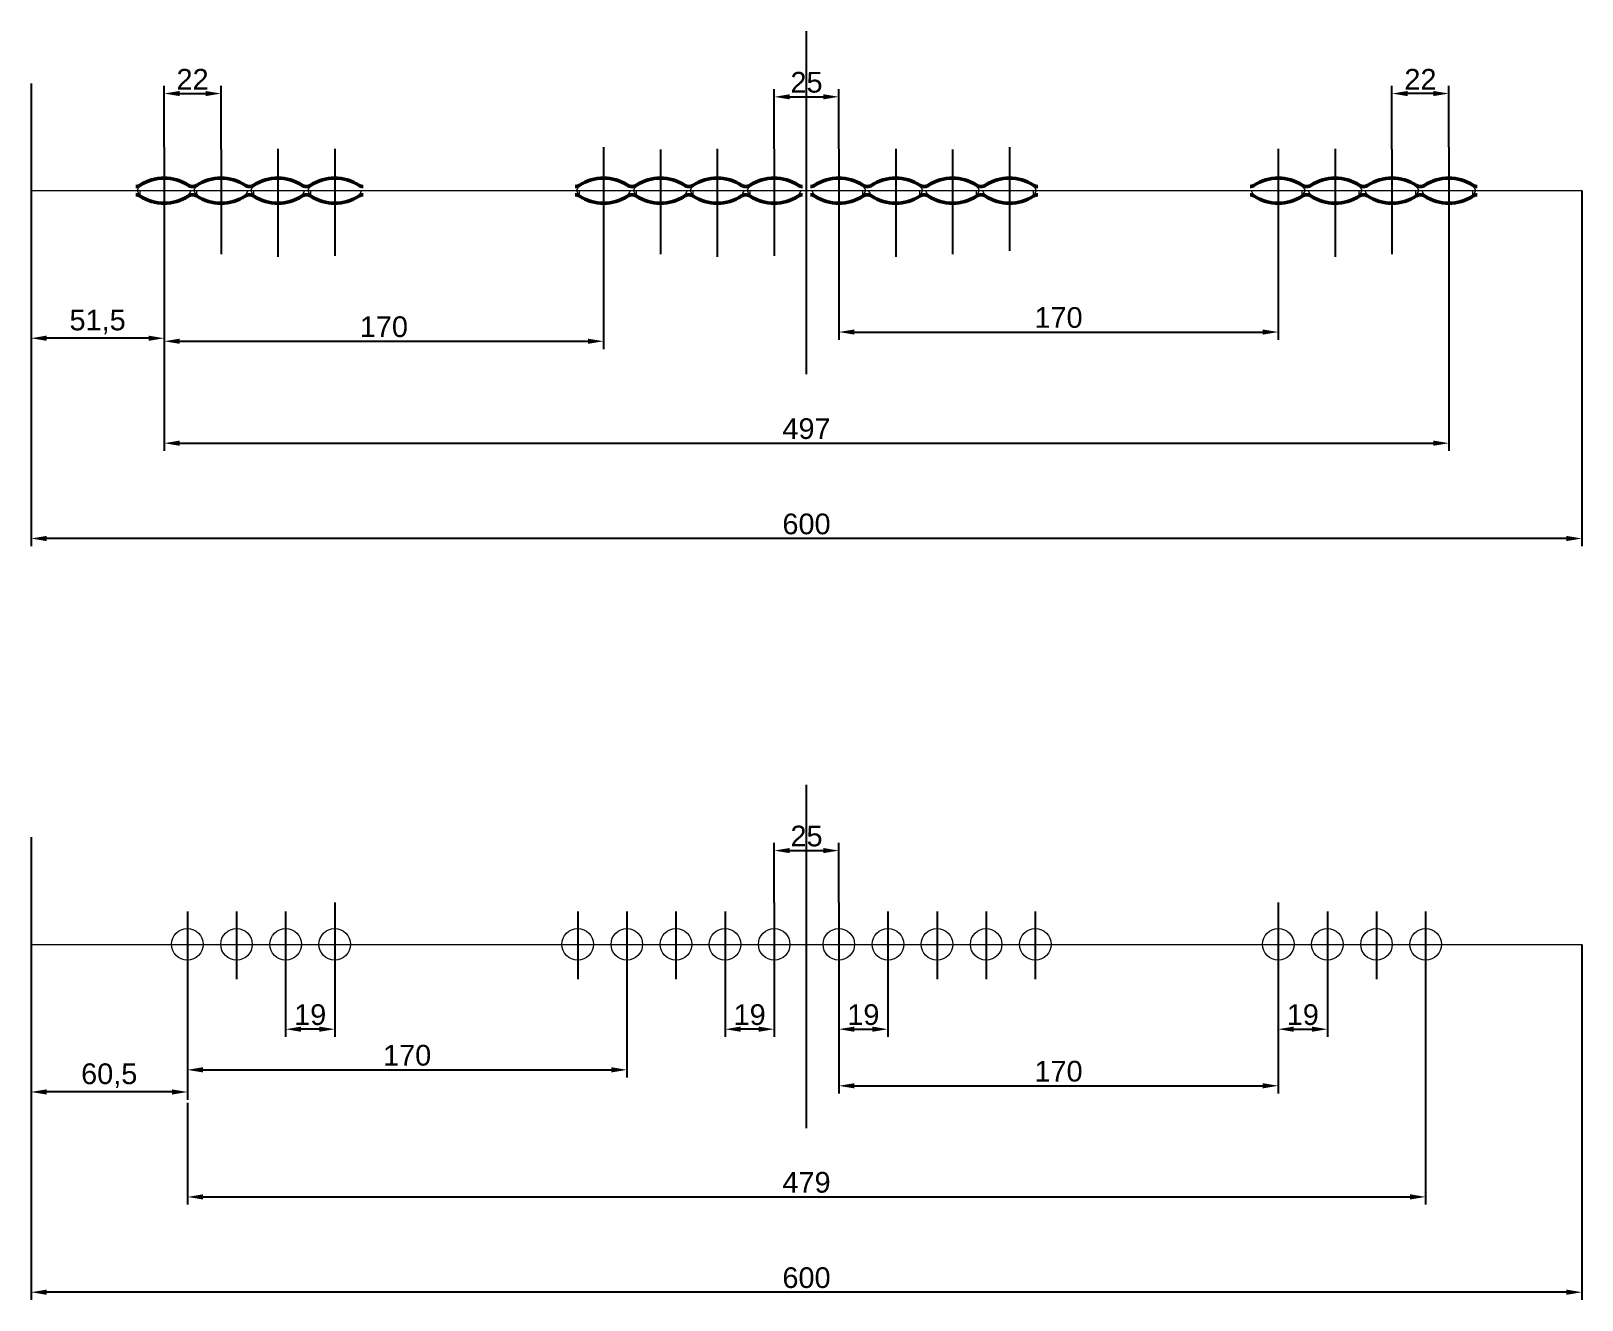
# Model space of a CAD drawing. Header units: millimetres. Extents: x -954 to 34898, y -2134 to 12006.
# Drawn here: x 8058 to 8658, y -583 to -92 of the extents above; entities that cross this region are included whole.
import ezdxf

# ---------------------------------------------------------------- set-up
doc = ezdxf.new("R2010")
doc.units = ezdxf.units.MM
doc.header["$LTSCALE"] = 3
for name, color, linetype, lineweight in [('контурная', 7, 'Continuous', 50), ('тонкая', 7, 'Continuous', 20), ('тонкий', 7, 'Continuous', 20)]:
    doc.layers.add(name, color=color, linetype=linetype, lineweight=lineweight)
doc.layers.add('осевая', color=4, linetype='Continuous')
doc.styles.get("Standard").update_dxf_attribs({"font": 'arial.ttf'})
doc.dimstyles.new('s2v4', dxfattribs={"dimtxt": 8, "dimasz": 6, "dimexe": 3, "dimexo": 0, "dimgap": 1.5, "dimtad": 1, "dimtxsty": 'Standard', "dimcen": 2.5, "dimadec": 0, "dimazin": 0, "dimtfac": 1, "dimtmove": 0, "dimatfit": 3, "dimfxl": 1, "dimarcsym": 0})

msp = doc.modelspace()

# ---------------------------------------------------------------- blocks, each defined once
blk = doc.blocks.new('*D223')
at = {"layer": 'Defpoints', "color": 0, "transparency": 16777216}
for p in [(8058.33, -177.15), (8109.83, -177.15), (8058.33, -211)]:
    blk.add_point(p, dxfattribs=at)
at = {"layer": 'тонкая', "color": 0, "lineweight": -2, "transparency": 16777216}
for p, q in [((8058.33, -177.15), (8058.33, -214)), ((8109.83, -177.15), (8109.83, -214)), ((8103.83, -211), (8064.33, -211))]:
    blk.add_line(p, q, dxfattribs=at)
at = {"layer": 'тонкая', "color": 0, "transparency": 16777216}
for points in [[(8064.33, -210), (8064.33, -212), (8058.33, -211)], [(8103.83, -210), (8103.83, -212), (8109.83, -211)]]:
    blk.add_solid(points, dxfattribs=at)
at = {"layer": 'тонкая', "color": 0, "transparency": 16777216, "insert": (8084.08, -204.69), "char_height": 8, "attachment_point": 5}
blk.add_mtext('51,5', dxfattribs=at)
blk = doc.blocks.new('*D224')
at = {"layer": 'Defpoints', "color": 0, "transparency": 16777216}
for p in [(8131.83, -116.34), (8109.83, -137.03), (8131.83, -138.03)]:
    blk.add_point(p, dxfattribs=at)
at = {"layer": 'тонкая', "color": 0, "lineweight": -2, "transparency": 16777216}
for p, q in [((8109.83, -137.03), (8109.83, -113.34)), ((8131.83, -138.03), (8131.83, -113.34)), ((8115.83, -116.34), (8125.83, -116.34))]:
    blk.add_line(p, q, dxfattribs=at)
at = {"layer": 'тонкая', "color": 0, "transparency": 16777216}
for points in [[(8115.83, -115.34), (8115.83, -117.34), (8109.83, -116.34)], [(8125.83, -115.34), (8125.83, -117.34), (8131.83, -116.34)]]:
    blk.add_solid(points, dxfattribs=at)
at = {"layer": 'тонкая', "color": 0, "transparency": 16777216, "insert": (8120.83, -110.82), "char_height": 8, "attachment_point": 5}
blk.add_mtext('22', dxfattribs=at)
blk = doc.blocks.new('*D225')
at = {"layer": 'Defpoints', "color": 0, "transparency": 16777216}
for p in [(8279.83, -177.15), (8109.83, -205.96), (8279.83, -212.17)]:
    blk.add_point(p, dxfattribs=at)
at = {"layer": 'тонкая', "color": 0, "lineweight": -2, "transparency": 16777216}
for p, q in [((8279.83, -177.15), (8279.83, -215.17)), ((8109.83, -205.96), (8109.83, -215.17)), ((8115.83, -212.17), (8273.83, -212.17))]:
    blk.add_line(p, q, dxfattribs=at)
at = {"layer": 'тонкая', "color": 0, "transparency": 16777216}
for points in [[(8115.83, -211.17), (8115.83, -213.17), (8109.83, -212.17)], [(8273.83, -211.17), (8273.83, -213.17), (8279.83, -212.17)]]:
    blk.add_solid(points, dxfattribs=at)
at = {"layer": 'тонкая', "color": 0, "transparency": 16777216, "insert": (8194.83, -206.59), "char_height": 8, "attachment_point": 5}
blk.add_mtext('170', dxfattribs=at)
blk = doc.blocks.new('*D226')
at = {"layer": 'Defpoints', "color": 0, "transparency": 16777216}
for p in [(8584.83, -116.34), (8606.83, -137.03), (8584.83, -138.03)]:
    blk.add_point(p, dxfattribs=at)
at = {"layer": 'тонкая', "color": 0, "lineweight": -2, "transparency": 16777216}
for p, q in [((8584.83, -138.03), (8584.83, -113.34)), ((8606.83, -137.03), (8606.83, -113.34)), ((8600.83, -116.34), (8590.83, -116.34))]:
    blk.add_line(p, q, dxfattribs=at)
at = {"layer": 'тонкая', "color": 0, "transparency": 16777216}
for points in [[(8590.83, -115.34), (8590.83, -117.34), (8584.83, -116.34)], [(8600.83, -115.34), (8600.83, -117.34), (8606.83, -116.34)]]:
    blk.add_solid(points, dxfattribs=at)
at = {"layer": 'тонкая', "color": 0, "transparency": 16777216, "insert": (8595.83, -110.82), "char_height": 8, "attachment_point": 5}
blk.add_mtext('22', dxfattribs=at)
blk = doc.blocks.new('*D227')
at = {"layer": 'Defpoints', "color": 0, "transparency": 16777216}
for p in [(8370.83, -117.61), (8345.83, -137.7), (8370.83, -137.7)]:
    blk.add_point(p, dxfattribs=at)
at = {"layer": 'тонкая', "color": 0, "lineweight": -2, "transparency": 16777216}
for p, q in [((8345.83, -137.7), (8345.83, -114.61)), ((8351.83, -117.61), (8364.83, -117.61)), ((8370.83, -137.7), (8370.83, -114.61))]:
    blk.add_line(p, q, dxfattribs=at)
at = {"layer": 'тонкая', "color": 0, "transparency": 16777216}
for points in [[(8351.83, -116.61), (8351.83, -118.61), (8345.83, -117.61)], [(8364.83, -116.61), (8364.83, -118.61), (8370.83, -117.61)]]:
    blk.add_solid(points, dxfattribs=at)
at = {"layer": 'тонкая', "color": 0, "transparency": 16777216, "insert": (8358.33, -112.03), "char_height": 8, "attachment_point": 5}
blk.add_mtext('25', dxfattribs=at)
blk = doc.blocks.new('*D228')
at = {"layer": 'Defpoints', "color": 0, "transparency": 16777216}
for p in [(8370.83, -179.15), (8540.83, -179.15), (8540.83, -208.61)]:
    blk.add_point(p, dxfattribs=at)
at = {"layer": 'тонкая', "color": 0, "lineweight": -2, "transparency": 16777216}
for p, q in [((8370.83, -179.15), (8370.83, -211.61)), ((8540.83, -179.15), (8540.83, -211.61)), ((8376.83, -208.61), (8534.83, -208.61))]:
    blk.add_line(p, q, dxfattribs=at)
at = {"layer": 'тонкая', "color": 0, "transparency": 16777216}
for points in [[(8376.83, -207.61), (8376.83, -209.61), (8370.83, -208.61)], [(8534.83, -207.61), (8534.83, -209.61), (8540.83, -208.61)]]:
    blk.add_solid(points, dxfattribs=at)
at = {"layer": 'тонкая', "color": 0, "transparency": 16777216, "insert": (8455.83, -203.03), "char_height": 8, "attachment_point": 5}
blk.add_mtext('170', dxfattribs=at)
blk = doc.blocks.new('*D229')
at = {"layer": 'Defpoints', "color": 0, "transparency": 16777216}
for p in [(8606.83, -177.15), (8109.83, -215.17), (8606.83, -251.6)]:
    blk.add_point(p, dxfattribs=at)
at = {"layer": 'тонкая', "color": 0, "lineweight": -2, "transparency": 16777216}
for p, q in [((8606.83, -177.15), (8606.83, -254.6)), ((8109.83, -215.17), (8109.83, -254.6)), ((8115.83, -251.6), (8600.83, -251.6))]:
    blk.add_line(p, q, dxfattribs=at)
at = {"layer": 'тонкая', "color": 0, "transparency": 16777216}
for points in [[(8115.83, -250.6), (8115.83, -252.6), (8109.83, -251.6)], [(8600.83, -250.6), (8600.83, -252.6), (8606.83, -251.6)]]:
    blk.add_solid(points, dxfattribs=at)
at = {"layer": 'тонкая', "color": 0, "transparency": 16777216, "insert": (8358.33, -246.02), "char_height": 8, "attachment_point": 5}
blk.add_mtext('497', dxfattribs=at)
blk = doc.blocks.new('*D230')
at = {"layer": 'Defpoints', "color": 0, "transparency": 16777216}
for p in [(8058.33, -112.5), (8658.33, -153.91), (8058.33, -288.48)]:
    blk.add_point(p, dxfattribs=at)
at = {"layer": 'тонкая', "color": 0, "lineweight": -2, "transparency": 16777216}
for p, q in [((8058.33, -112.5), (8058.33, -291.48)), ((8658.33, -153.91), (8658.33, -291.48)), ((8652.33, -288.48), (8064.33, -288.48))]:
    blk.add_line(p, q, dxfattribs=at)
at = {"layer": 'тонкая', "color": 0, "transparency": 16777216}
for points in [[(8064.33, -287.48), (8064.33, -289.48), (8058.33, -288.48)], [(8652.33, -287.48), (8652.33, -289.48), (8658.33, -288.48)]]:
    blk.add_solid(points, dxfattribs=at)
at = {"layer": 'тонкая', "color": 0, "transparency": 16777216, "insert": (8358.33, -282.9), "char_height": 8, "attachment_point": 5}
blk.add_mtext('600', dxfattribs=at)
blk = doc.blocks.new('*D231')
at = {"layer": 'Defpoints', "color": 0, "transparency": 16777216}
for p in [(8058.33, -468.75), (8118.83, -478.03), (8058.33, -502.6)]:
    blk.add_point(p, dxfattribs=at)
at = {"layer": 'тонкая', "color": 0, "lineweight": -2, "transparency": 16777216}
for p, q in [((8058.33, -468.75), (8058.33, -505.6)), ((8118.83, -478.03), (8118.83, -505.6)), ((8112.83, -502.6), (8064.33, -502.6))]:
    blk.add_line(p, q, dxfattribs=at)
at = {"layer": 'тонкая', "color": 0, "transparency": 16777216}
for points in [[(8064.33, -501.6), (8064.33, -503.6), (8058.33, -502.6)], [(8112.83, -501.6), (8112.83, -503.6), (8118.83, -502.6)]]:
    blk.add_solid(points, dxfattribs=at)
at = {"layer": 'тонкая', "color": 0, "transparency": 16777216, "insert": (8088.58, -496.29), "char_height": 8, "attachment_point": 5}
blk.add_mtext('60,5', dxfattribs=at)
blk = doc.blocks.new('*D232')
at = {"layer": 'Defpoints', "color": 0, "transparency": 16777216}
for p in [(8118.83, -459.01), (8288.83, -459.01), (8288.83, -494.04)]:
    blk.add_point(p, dxfattribs=at)
at = {"layer": 'тонкая', "color": 0, "lineweight": -2, "transparency": 16777216}
for p, q in [((8118.83, -459.01), (8118.83, -497.04)), ((8288.83, -459.01), (8288.83, -497.04)), ((8124.83, -494.04), (8282.83, -494.04))]:
    blk.add_line(p, q, dxfattribs=at)
at = {"layer": 'тонкая', "color": 0, "transparency": 16777216}
for points in [[(8124.83, -493.04), (8124.83, -495.04), (8118.83, -494.04)], [(8282.83, -493.04), (8282.83, -495.04), (8288.83, -494.04)]]:
    blk.add_solid(points, dxfattribs=at)
at = {"layer": 'тонкая', "color": 0, "transparency": 16777216, "insert": (8203.83, -488.45), "char_height": 8, "attachment_point": 5}
blk.add_mtext('170', dxfattribs=at)
blk = doc.blocks.new('*D233')
at = {"layer": 'Defpoints', "color": 0, "transparency": 16777216}
for p in [(8370.83, -409.21), (8345.83, -429.29), (8370.83, -429.29)]:
    blk.add_point(p, dxfattribs=at)
at = {"layer": 'тонкая', "color": 0, "lineweight": -2, "transparency": 16777216}
for p, q in [((8345.83, -429.29), (8345.83, -406.21)), ((8370.83, -429.29), (8370.83, -406.21)), ((8351.83, -409.21), (8364.83, -409.21))]:
    blk.add_line(p, q, dxfattribs=at)
at = {"layer": 'тонкая', "color": 0, "transparency": 16777216}
for points in [[(8351.83, -408.21), (8351.83, -410.21), (8345.83, -409.21)], [(8364.83, -408.21), (8364.83, -410.21), (8370.83, -409.21)]]:
    blk.add_solid(points, dxfattribs=at)
at = {"layer": 'тонкая', "color": 0, "transparency": 16777216, "insert": (8358.33, -403.63), "char_height": 8, "attachment_point": 5}
blk.add_mtext('25', dxfattribs=at)
blk = doc.blocks.new('*D234')
at = {"layer": 'Defpoints', "color": 0, "transparency": 16777216}
for p in [(8370.83, -470.75), (8540.83, -470.75), (8540.83, -500.21)]:
    blk.add_point(p, dxfattribs=at)
at = {"layer": 'тонкая', "color": 0, "lineweight": -2, "transparency": 16777216}
for p, q in [((8370.83, -470.75), (8370.83, -503.21)), ((8540.83, -470.75), (8540.83, -503.21)), ((8376.83, -500.21), (8534.83, -500.21))]:
    blk.add_line(p, q, dxfattribs=at)
at = {"layer": 'тонкая', "color": 0, "transparency": 16777216}
for points in [[(8376.83, -499.21), (8376.83, -501.21), (8370.83, -500.21)], [(8534.83, -499.21), (8534.83, -501.21), (8540.83, -500.21)]]:
    blk.add_solid(points, dxfattribs=at)
at = {"layer": 'тонкая', "color": 0, "transparency": 16777216, "insert": (8455.83, -494.62), "char_height": 8, "attachment_point": 5}
blk.add_mtext('170', dxfattribs=at)
blk = doc.blocks.new('*D235')
at = {"layer": 'Defpoints', "color": 0, "transparency": 16777216}
for p in [(8597.83, -459.01), (8118.83, -506.77), (8597.83, -543.2)]:
    blk.add_point(p, dxfattribs=at)
at = {"layer": 'тонкая', "color": 0, "lineweight": -2, "transparency": 16777216}
for p, q in [((8597.83, -459.01), (8597.83, -546.2)), ((8118.83, -506.77), (8118.83, -546.2)), ((8124.83, -543.2), (8591.83, -543.2))]:
    blk.add_line(p, q, dxfattribs=at)
at = {"layer": 'тонкая', "color": 0, "transparency": 16777216}
for points in [[(8124.83, -542.2), (8124.83, -544.2), (8118.83, -543.2)], [(8591.83, -542.2), (8591.83, -544.2), (8597.83, -543.2)]]:
    blk.add_solid(points, dxfattribs=at)
at = {"layer": 'тонкая', "color": 0, "transparency": 16777216, "insert": (8358.33, -537.61), "char_height": 8, "attachment_point": 5}
blk.add_mtext('479', dxfattribs=at)
blk = doc.blocks.new('*D236')
at = {"layer": 'Defpoints', "color": 0, "transparency": 16777216}
for p in [(8058.33, -404.09), (8658.33, -445.51), (8058.33, -580.08)]:
    blk.add_point(p, dxfattribs=at)
at = {"layer": 'тонкая', "color": 0, "lineweight": -2, "transparency": 16777216}
for p, q in [((8058.33, -404.09), (8058.33, -583.08)), ((8658.33, -445.51), (8658.33, -583.08)), ((8652.33, -580.08), (8064.33, -580.08))]:
    blk.add_line(p, q, dxfattribs=at)
at = {"layer": 'тонкая', "color": 0, "transparency": 16777216}
for points in [[(8064.33, -579.08), (8064.33, -581.08), (8058.33, -580.08)], [(8652.33, -579.08), (8652.33, -581.08), (8658.33, -580.08)]]:
    blk.add_solid(points, dxfattribs=at)
at = {"layer": 'тонкая', "color": 0, "transparency": 16777216, "insert": (8358.33, -574.49), "char_height": 8, "attachment_point": 5}
blk.add_mtext('600', dxfattribs=at)
blk = doc.blocks.new('*D237')
at = {"layer": 'Defpoints', "color": 0, "transparency": 16777216}
for p in [(8326.83, -458.73), (8345.83, -458.73), (8326.83, -478.32)]:
    blk.add_point(p, dxfattribs=at)
at = {"layer": 'тонкая', "color": 0, "lineweight": -2, "transparency": 16777216}
for p, q in [((8326.83, -458.73), (8326.83, -481.32)), ((8345.83, -458.73), (8345.83, -481.32)), ((8339.83, -478.32), (8332.83, -478.32))]:
    blk.add_line(p, q, dxfattribs=at)
at = {"layer": 'тонкая', "color": 0, "transparency": 16777216}
for points in [[(8332.83, -477.32), (8332.83, -479.32), (8326.83, -478.32)], [(8339.83, -477.32), (8339.83, -479.32), (8345.83, -478.32)]]:
    blk.add_solid(points, dxfattribs=at)
at = {"layer": 'тонкая', "color": 0, "transparency": 16777216, "insert": (8336.33, -472.74), "char_height": 8, "attachment_point": 5}
blk.add_mtext('19', dxfattribs=at)
blk = doc.blocks.new('*D238')
at = {"layer": 'Defpoints', "color": 0, "transparency": 16777216}
for p in [(8156.83, -458.73), (8175.83, -458.73), (8156.83, -478.32)]:
    blk.add_point(p, dxfattribs=at)
at = {"layer": 'тонкая', "color": 0, "lineweight": -2, "transparency": 16777216}
for p, q in [((8156.83, -458.73), (8156.83, -481.32)), ((8175.83, -458.73), (8175.83, -481.32)), ((8169.83, -478.32), (8162.83, -478.32))]:
    blk.add_line(p, q, dxfattribs=at)
at = {"layer": 'тонкая', "color": 0, "transparency": 16777216}
for points in [[(8162.83, -477.32), (8162.83, -479.32), (8156.83, -478.32)], [(8169.83, -477.32), (8169.83, -479.32), (8175.83, -478.32)]]:
    blk.add_solid(points, dxfattribs=at)
at = {"layer": 'тонкая', "color": 0, "transparency": 16777216, "insert": (8166.33, -472.74), "char_height": 8, "attachment_point": 5}
blk.add_mtext('19', dxfattribs=at)
blk = doc.blocks.new('*D239')
at = {"layer": 'Defpoints', "color": 0, "transparency": 16777216}
for p in [(8370.83, -458.73), (8389.83, -458.73), (8389.83, -478.32)]:
    blk.add_point(p, dxfattribs=at)
at = {"layer": 'тонкая', "color": 0, "lineweight": -2, "transparency": 16777216}
for p, q in [((8370.83, -458.73), (8370.83, -481.32)), ((8389.83, -458.73), (8389.83, -481.32)), ((8376.83, -478.32), (8383.83, -478.32))]:
    blk.add_line(p, q, dxfattribs=at)
at = {"layer": 'тонкая', "color": 0, "transparency": 16777216}
for points in [[(8376.83, -477.32), (8376.83, -479.32), (8370.83, -478.32)], [(8383.83, -477.32), (8383.83, -479.32), (8389.83, -478.32)]]:
    blk.add_solid(points, dxfattribs=at)
at = {"layer": 'тонкая', "color": 0, "transparency": 16777216, "insert": (8380.33, -472.74), "char_height": 8, "attachment_point": 5}
blk.add_mtext('19', dxfattribs=at)
blk = doc.blocks.new('*D240')
at = {"layer": 'Defpoints', "color": 0, "transparency": 16777216}
for p in [(8540.83, -458.73), (8559.83, -458.73), (8559.83, -478.32)]:
    blk.add_point(p, dxfattribs=at)
at = {"layer": 'тонкая', "color": 0, "lineweight": -2, "transparency": 16777216}
for p, q in [((8540.83, -458.73), (8540.83, -481.32)), ((8559.83, -458.73), (8559.83, -481.32)), ((8546.83, -478.32), (8553.83, -478.32))]:
    blk.add_line(p, q, dxfattribs=at)
at = {"layer": 'тонкая', "color": 0, "transparency": 16777216}
for points in [[(8546.83, -477.32), (8546.83, -479.32), (8540.83, -478.32)], [(8553.83, -477.32), (8553.83, -479.32), (8559.83, -478.32)]]:
    blk.add_solid(points, dxfattribs=at)
at = {"layer": 'тонкая', "color": 0, "transparency": 16777216, "insert": (8550.33, -472.74), "char_height": 8, "attachment_point": 5}
blk.add_mtext('19', dxfattribs=at)

# ---------------------------------------------------------------- dimensions: what is measured, and where the dimension line sits
at = {"layer": 'тонкая'}
for base, p1, p2, picture, middle in [((8131.828, -116.339), (8109.828, -137.029), (8131.828, -138.032), '*D224', (8120.828, -110.823)), ((8370.828, -117.614), (8345.828, -137.698), (8370.828, -137.698), '*D227', (8358.328, -112.029)), ((8058.328, -288.482), (8658.328, -153.911), (8058.328, -112.497), '*D230', (8358.328, -282.897)), ((8058.328, -210.999), (8109.828, -177.149), (8058.328, -177.149), '*D223', (8084.078, -204.691)), ((8279.828, -212.174), (8109.828, -205.963), (8279.828, -177.149), '*D225', (8194.828, -206.59)), ((8606.828, -251.603), (8109.828, -215.174), (8606.828, -177.149), '*D229', (8358.328, -246.018)), ((8540.828, -208.612), (8370.828, -179.155), (8540.828, -179.155), '*D228', (8455.828, -203.027)), ((8370.828, -409.211), (8345.828, -429.295), (8370.828, -429.295), '*D233', (8358.328, -403.626)), ((8058.328, -580.078), (8658.328, -445.508), (8058.328, -404.094), '*D236', (8358.328, -574.494)), ((8288.828, -494.039), (8118.828, -459.014), (8288.828, -459.014), '*D232', (8203.828, -488.455)), ((8597.828, -543.2), (8118.828, -506.771), (8597.828, -459.014), '*D235', (8358.328, -537.615)), ((8156.828, -478.325), (8175.828, -458.726), (8156.828, -458.726), '*D238', (8166.328, -472.74)), ((8326.828, -478.325), (8345.828, -458.726), (8326.828, -458.726), '*D237', (8336.328, -472.74)), ((8058.328, -502.595), (8118.828, -478.027), (8058.328, -468.746), '*D231', (8088.578, -496.288)), ((8540.828, -500.208), (8370.828, -470.752), (8540.828, -470.752), '*D234', (8455.828, -494.624))]:
    dim = msp.add_linear_dim(base=base, p1=p1, p2=p2, dimstyle='s2v4', dxfattribs=at)
    dim.commit()
    dim.dimension.update_dxf_attribs({"geometry": picture, "text_midpoint": middle})
for base, p1, p2, picture, middle in [((8584.828, -116.339), (8606.828, -137.029), (8584.828, -138.032), '*D226', (8595.828, -110.823)), ((8389.828, -478.325), (8370.828, -458.726), (8389.828, -458.726), '*D239', (8380.328, -472.74)), ((8559.828, -478.325), (8540.828, -458.726), (8559.828, -458.726), '*D240', (8550.328, -472.74))]:
    dim = msp.add_linear_dim(base=base, p1=p1, p2=p2, angle=180, dimstyle='s2v4', dxfattribs=at)
    dim.commit()
    dim.dimension.update_dxf_attribs({"geometry": picture, "text_midpoint": middle})

# ---------------------------------------------------------------- linework, layer by layer
at = {"layer": 'контурная'}
for centre, radius, start, end in [((8109.828, -166.061), 17, 56.87706, 123.12294), ((8131.828, -166.061), 17, 56.87706, 123.12294), ((8153.828, -166.061), 17, 56.87706, 123.12294), ((8175.828, -166.061), 17, 56.87706, 123.12294), ((8279.828, -166.061), 17, 56.87706, 123.12294), ((8301.828, -166.061), 17, 56.87706, 123.12294), ((8323.828, -166.061), 17, 56.87706, 123.12294), ((8345.828, -166.061), 17, 56.87706, 123.12294), ((8370.828, -166.061), 17, 56.87706, 123.12294), ((8392.828, -166.061), 17, 56.87706, 123.12294), ((8414.828, -166.061), 17, 56.87706, 123.12294), ((8436.828, -166.061), 17, 56.87706, 123.12294), ((8540.828, -166.061), 17, 56.87706, 123.12294), ((8562.828, -166.061), 17, 56.87706, 123.12294), ((8584.828, -166.061), 17, 56.87706, 123.12294), ((8606.828, -166.061), 17, 56.87706, 123.12294), ((8098.899, -149.311), 3, 270, 303.12294), ((8098.899, -158.511), 3, 56.87706, 90), ((8109.828, -141.761), 17, 236.87706, 303.12294), ((8120.757, -149.311), 3, 236.87706, 270), ((8120.757, -158.511), 3, 90, 123.12294), ((8120.899, -149.311), 3, 270, 303.12294), ((8120.899, -158.511), 3, 56.87706, 90), ((8131.828, -141.761), 17, 236.87706, 303.12294), ((8142.757, -149.311), 3, 236.87706, 270), ((8142.757, -158.511), 3, 90, 123.12294), ((8142.899, -149.311), 3, 270, 303.12294), ((8142.899, -158.511), 3, 56.87706, 90), ((8153.828, -141.761), 17, 236.87706, 303.12294), ((8164.757, -149.311), 3, 236.87706, 270), ((8164.757, -158.511), 3, 90, 123.12294), ((8164.899, -149.311), 3, 270, 303.12294), ((8164.899, -158.511), 3, 56.87706, 90), ((8175.828, -141.761), 17, 236.87706, 303.12294), ((8186.757, -149.311), 3, 236.87706, 270), ((8186.757, -158.511), 3, 90, 123.12294), ((8268.899, -149.311), 3, 270, 303.12294), ((8268.899, -158.511), 3, 56.87706, 90), ((8279.828, -141.761), 17, 236.87706, 303.12294), ((8290.757, -149.311), 3, 236.87706, 270), ((8290.757, -158.511), 3, 90, 123.12294), ((8290.899, -149.311), 3, 270, 303.12294), ((8290.899, -158.511), 3, 56.87706, 90), ((8301.828, -141.761), 17, 236.87706, 303.12294), ((8312.757, -149.311), 3, 236.87706, 270), ((8312.757, -158.511), 3, 90, 123.12294), ((8312.899, -149.311), 3, 270, 303.12294), ((8312.899, -158.511), 3, 56.87706, 90), ((8323.828, -141.761), 17, 236.87706, 303.12294), ((8334.757, -149.311), 3, 236.87706, 270), ((8334.757, -158.511), 3, 90, 123.12294), ((8334.899, -149.311), 3, 270, 303.12294), ((8334.899, -158.511), 3, 56.87706, 90), ((8345.828, -141.761), 17, 236.87706, 303.12294), ((8356.757, -149.311), 3, 236.87706, 270), ((8356.757, -158.511), 3, 90, 123.12294), ((8359.899, -149.311), 3, 270, 303.12294), ((8359.899, -158.511), 3, 56.87706, 90), ((8370.828, -141.761), 17, 236.87706, 303.12294), ((8381.757, -149.311), 3, 236.87706, 270), ((8381.757, -158.511), 3, 90, 123.12294), ((8381.899, -149.311), 3, 270, 303.12294), ((8381.899, -158.511), 3, 56.87706, 90), ((8392.828, -141.761), 17, 236.87706, 303.12294), ((8403.757, -149.311), 3, 236.87706, 270), ((8403.757, -158.511), 3, 90, 123.12294), ((8403.899, -149.311), 3, 270, 303.12294), ((8403.899, -158.511), 3, 56.87706, 90), ((8414.828, -141.761), 17, 236.87706, 303.12294), ((8425.757, -149.311), 3, 236.87706, 270), ((8425.757, -158.511), 3, 90, 123.12294), ((8425.899, -149.311), 3, 270, 303.12294), ((8425.899, -158.511), 3, 56.87706, 90), ((8436.828, -141.761), 17, 236.87706, 303.12294), ((8447.757, -149.311), 3, 236.87706, 270), ((8447.757, -158.511), 3, 90, 123.12294), ((8529.899, -149.311), 3, 270, 303.12294), ((8529.899, -158.511), 3, 56.87706, 90), ((8540.828, -141.761), 17, 236.87706, 303.12294), ((8551.757, -149.311), 3, 236.87706, 270), ((8551.757, -158.511), 3, 90, 123.12294), ((8551.899, -149.311), 3, 270, 303.12294), ((8551.899, -158.511), 3, 56.87706, 90), ((8562.828, -141.761), 17, 236.87706, 303.12294), ((8573.757, -149.311), 3, 236.87706, 270), ((8573.757, -158.511), 3, 90, 123.12294), ((8573.899, -149.311), 3, 270, 303.12294), ((8573.899, -158.511), 3, 56.87706, 90), ((8584.828, -141.761), 17, 236.87706, 303.12294), ((8595.757, -149.311), 3, 236.87706, 270), ((8595.757, -158.511), 3, 90, 123.12294), ((8595.899, -149.311), 3, 270, 303.12294), ((8595.899, -158.511), 3, 56.87706, 90), ((8606.828, -141.761), 17, 236.87706, 303.12294), ((8617.757, -149.311), 3, 236.87706, 270), ((8617.757, -158.511), 3, 90, 123.12294)]:
    msp.add_arc(centre, radius, start, end, dxfattribs=at)
at = {"layer": 'осевая'}
for p, q in [((8358.328, -224.947), (8358.328, -92.149)), ((8109.828, -137.029), (8109.828, -177.149)), ((8153.828, -137.698), (8153.828, -179.489)), ((8175.828, -137.698), (8175.828, -179.155)), ((8279.828, -137.029), (8279.828, -177.149)), ((8323.828, -137.698), (8323.828, -179.489)), ((8345.828, -137.698), (8345.828, -179.155)), ((8370.828, -137.698), (8370.828, -179.155)), ((8392.828, -137.698), (8392.828, -179.489)), ((8436.828, -137.029), (8436.828, -177.149)), ((8540.828, -137.698), (8540.828, -179.155)), ((8562.828, -137.698), (8562.828, -179.489)), ((8606.828, -137.029), (8606.828, -177.149)), ((8131.828, -138.032), (8131.828, -178.486)), ((8301.828, -138.032), (8301.828, -178.486)), ((8414.828, -138.032), (8414.828, -178.486)), ((8584.828, -138.032), (8584.828, -178.486)), ((8358.328, -516.544), (8358.328, -383.746)), ((8175.828, -429.295), (8175.828, -470.752)), ((8345.828, -429.295), (8345.828, -470.752)), ((8370.828, -429.295), (8370.828, -470.752)), ((8370.828, -429.295), (8370.828, -470.752)), ((8540.828, -429.295), (8540.828, -470.752)), ((8118.828, -432.786), (8118.828, -459.014)), ((8137.828, -432.786), (8137.828, -459.014)), ((8156.828, -432.786), (8156.828, -459.014)), ((8269.828, -432.786), (8269.828, -459.014)), ((8288.828, -432.786), (8288.828, -459.014)), ((8307.828, -432.786), (8307.828, -459.014)), ((8326.828, -432.786), (8326.828, -459.014)), ((8389.828, -432.786), (8389.828, -459.014)), ((8408.828, -432.786), (8408.828, -459.014)), ((8427.828, -432.786), (8427.828, -459.014)), ((8446.828, -432.786), (8446.828, -459.014)), ((8559.828, -432.786), (8559.828, -459.014)), ((8578.828, -432.786), (8578.828, -459.014)), ((8597.828, -432.786), (8597.828, -459.014))]:
    msp.add_line(p, q, dxfattribs=at)
at = {"layer": 'тонкая'}
for p, q in [((8058.328, -194.132), (8058.328, -112.497)), ((8058.328, -153.911), (8658.328, -153.911)), ((8164.757, -152.311), (8164.899, -152.311)), ((8164.757, -155.511), (8164.899, -155.511)), ((8334.757, -152.311), (8334.899, -152.311)), ((8334.757, -155.511), (8334.899, -155.511)), ((8381.899, -152.311), (8381.757, -152.311)), ((8381.899, -155.511), (8381.757, -155.511)), ((8551.899, -152.311), (8551.757, -152.311)), ((8551.899, -155.511), (8551.757, -155.511)), ((8058.328, -485.729), (8058.328, -404.094)), ((8058.328, -445.508), (8658.328, -445.508))]:
    msp.add_line(p, q, dxfattribs=at)
for centre in [(8118.828, -445.508), (8137.828, -445.508), (8156.828, -445.508), (8175.828, -445.508), (8269.828, -445.508), (8288.828, -445.508), (8307.828, -445.508), (8326.828, -445.508), (8345.828, -445.508), (8370.828, -445.508), (8389.828, -445.508), (8408.828, -445.508), (8427.828, -445.508), (8446.828, -445.508), (8540.828, -445.508), (8559.828, -445.508), (8578.828, -445.508), (8597.828, -445.508)]:
    msp.add_circle(centre, 6.1, dxfattribs=at)
at = {"layer": 'тонкий'}
for p, q in [((8099.351, -153.911), (8100.538, -151.824)), ((8100.538, -155.999), (8099.351, -153.911)), ((8099.831, -155.511), (8099.831, -155.061)), ((8100.538, -155.999), (8100.538, -153.911)), ((8119.117, -155.999), (8120.305, -153.911)), ((8119.825, -155.511), (8119.825, -154.925)), ((8121.351, -153.911), (8122.538, -151.824)), ((8122.538, -155.999), (8121.351, -153.911)), ((8121.831, -155.511), (8121.831, -155.061)), ((8122.538, -155.999), (8122.538, -153.911)), ((8141.117, -155.999), (8142.305, -153.911)), ((8141.825, -155.511), (8141.825, -154.925)), ((8143.351, -153.911), (8144.538, -151.824)), ((8144.538, -155.999), (8143.351, -153.911)), ((8143.831, -155.511), (8143.831, -155.061)), ((8144.538, -155.999), (8144.538, -153.911)), ((8163.117, -155.999), (8164.305, -153.911)), ((8163.825, -155.511), (8163.825, -154.925)), ((8165.351, -153.911), (8166.538, -151.824)), ((8166.538, -155.999), (8165.351, -153.911)), ((8165.831, -155.511), (8165.831, -155.061)), ((8166.538, -155.999), (8166.538, -153.911)), ((8185.117, -155.999), (8186.305, -153.911)), ((8185.825, -155.511), (8185.825, -154.925)), ((8269.351, -153.911), (8270.538, -151.824)), ((8270.538, -155.999), (8269.351, -153.911)), ((8269.831, -155.511), (8269.831, -155.061)), ((8270.538, -155.999), (8270.538, -153.911)), ((8289.117, -155.999), (8290.305, -153.911)), ((8289.825, -155.511), (8289.825, -154.925)), ((8291.351, -153.911), (8292.538, -151.824)), ((8292.538, -155.999), (8291.351, -153.911)), ((8291.831, -155.511), (8291.831, -155.061)), ((8292.538, -155.999), (8292.538, -153.911)), ((8311.117, -155.999), (8312.305, -153.911)), ((8311.825, -155.511), (8311.825, -154.925)), ((8313.351, -153.911), (8314.538, -151.824)), ((8314.538, -155.999), (8313.351, -153.911)), ((8313.831, -155.511), (8313.831, -155.061)), ((8314.538, -155.999), (8314.538, -153.911)), ((8333.117, -155.999), (8334.305, -153.911)), ((8333.825, -155.511), (8333.825, -154.925)), ((8335.351, -153.911), (8336.538, -151.824)), ((8336.538, -155.999), (8335.351, -153.911)), ((8335.831, -155.511), (8335.831, -155.061)), ((8336.538, -155.999), (8336.538, -153.911)), ((8355.117, -155.999), (8356.305, -153.911)), ((8355.825, -155.511), (8355.825, -154.925)), ((8361.538, -155.999), (8360.351, -153.911)), ((8360.831, -155.511), (8360.831, -154.925)), ((8381.305, -153.911), (8380.117, -151.824)), ((8380.117, -155.999), (8380.117, -153.911)), ((8380.117, -155.999), (8381.305, -153.911)), ((8380.825, -155.511), (8380.825, -155.061)), ((8383.538, -155.999), (8382.351, -153.911)), ((8382.831, -155.511), (8382.831, -154.925)), ((8403.305, -153.911), (8402.117, -151.824)), ((8402.117, -155.999), (8402.117, -153.911)), ((8402.117, -155.999), (8403.305, -153.911)), ((8402.825, -155.511), (8402.825, -155.061)), ((8405.538, -155.999), (8404.351, -153.911)), ((8404.831, -155.511), (8404.831, -154.925)), ((8425.305, -153.911), (8424.117, -151.824)), ((8424.117, -155.999), (8424.117, -153.911)), ((8424.117, -155.999), (8425.305, -153.911)), ((8424.825, -155.511), (8424.825, -155.061)), ((8427.538, -155.999), (8426.351, -153.911)), ((8426.831, -155.511), (8426.831, -154.925)), ((8447.305, -153.911), (8446.117, -151.824)), ((8446.117, -155.999), (8446.117, -153.911)), ((8446.117, -155.999), (8447.305, -153.911)), ((8446.825, -155.511), (8446.825, -155.061)), ((8531.538, -155.999), (8530.351, -153.911)), ((8530.831, -155.511), (8530.831, -154.925)), ((8551.305, -153.911), (8550.117, -151.824)), ((8550.117, -155.999), (8550.117, -153.911)), ((8550.117, -155.999), (8551.305, -153.911)), ((8550.825, -155.511), (8550.825, -155.061)), ((8553.538, -155.999), (8552.351, -153.911)), ((8552.831, -155.511), (8552.831, -154.925)), ((8573.305, -153.911), (8572.117, -151.824)), ((8572.117, -155.999), (8572.117, -153.911)), ((8572.117, -155.999), (8573.305, -153.911)), ((8572.825, -155.511), (8572.825, -155.061)), ((8575.538, -155.999), (8574.351, -153.911)), ((8574.831, -155.511), (8574.831, -154.925)), ((8595.305, -153.911), (8594.117, -151.824)), ((8594.117, -155.999), (8594.117, -153.911)), ((8594.117, -155.999), (8595.305, -153.911)), ((8594.825, -155.511), (8594.825, -155.061)), ((8597.538, -155.999), (8596.351, -153.911)), ((8596.831, -155.511), (8596.831, -154.925)), ((8617.305, -153.911), (8616.117, -151.824)), ((8616.117, -155.999), (8616.117, -153.911)), ((8616.117, -155.999), (8617.305, -153.911)), ((8616.825, -155.511), (8616.825, -155.061))]:
    msp.add_line(p, q, dxfattribs=at)

msp.set_redraw_order([(e.dxf.handle, doc.entitydb.next_handle()) for e in msp.query("TEXT MTEXT ATTDEF DIMENSION ARC_DIMENSION")])  # texts and dimensions are drawn at this point

doc.saveas('drawing.dxf')
